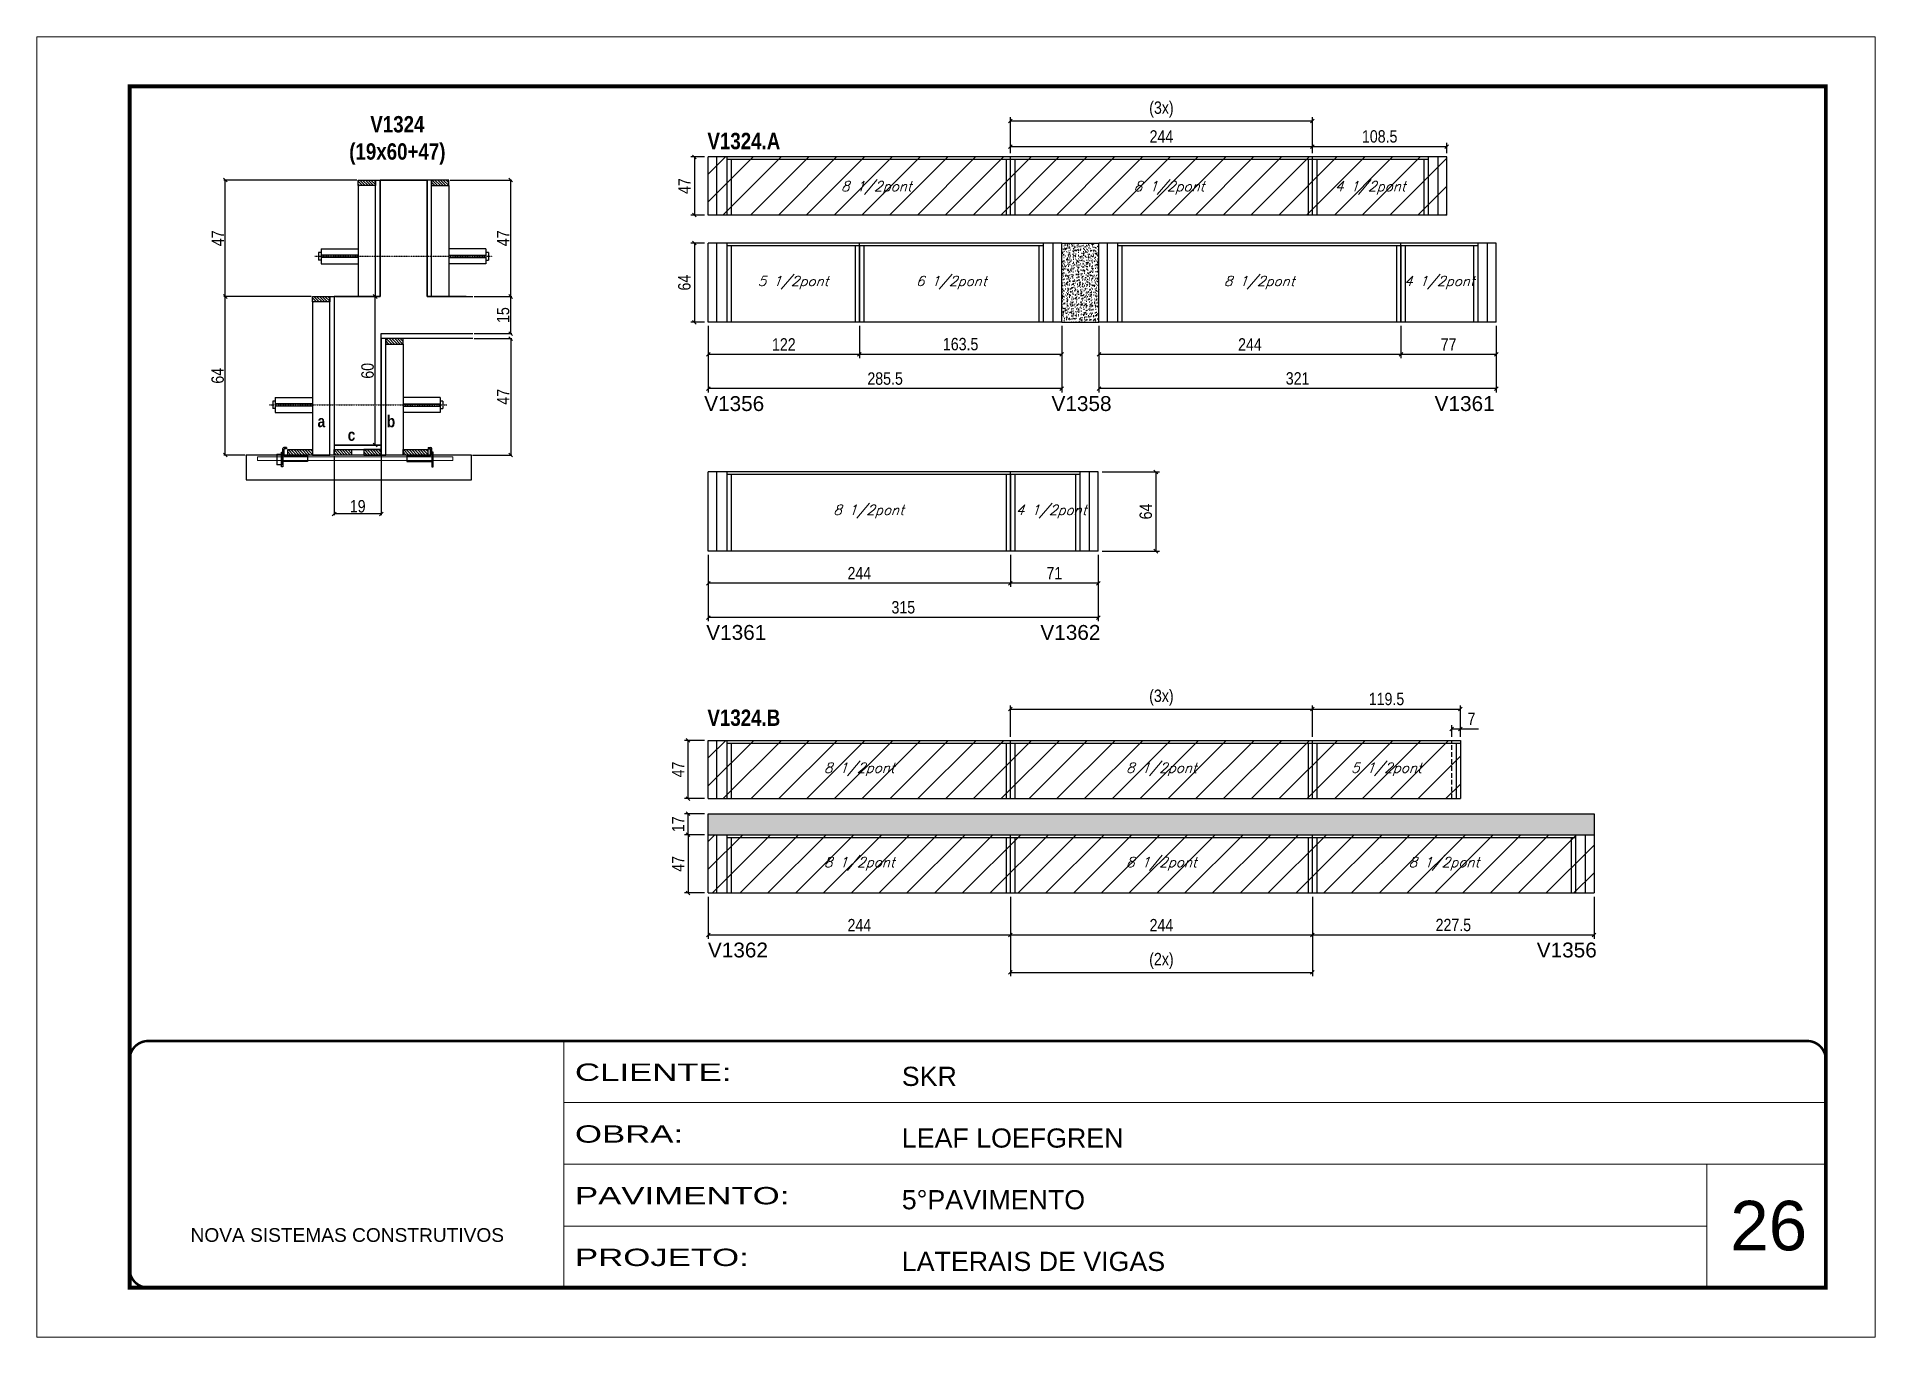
# Model space of a CAD drawing. Extents: x 3309 to 10384, y -2522 to 14608.
# Drawn here: x 4908 to 6393, y 6666 to 7716 of the extents above; entities that cross this region are included whole.
import ezdxf

# ---------------------------------------------------------------- set-up
doc = ezdxf.new("R2010")
doc.units = 0
for name, pattern in [('CONTINUO', [0]), ('DASHED', [0.75, 0.5, -0.25]), ('HIDDEN', [0.375, 0.25, -0.125])]:
    doc.linetypes.add(name, pattern=pattern)
for name, color, linetype in [('5', 5, 'Continuous'), ('barrote', 251, 'Continuous'), ('COTA', 241, 'Continuous'), ('detalhes', 4, 'Continuous'), ('NOMENCLATURA', 7, 'Continuous'), ('Painéis', 200, 'Continuous'), ('presilha', 1, 'Continuous'), ('SARR_2.2x10', 60, 'Continuous'), ('SARR_2.2x7', 40, 'Continuous'), ('SARR_3.5x7', 81, 'Continuous'), ('TENSOR', 3, 'Continuous'), ('texto', 7, 'Continuous')]:
    doc.layers.add(name, color=color, linetype=linetype)
for name, color, linetype, lineweight in [('CARIMBO', 255, 'Continuous', 9), ('CONCRETO', 251, 'Continuous', 25), ('Folhas', 255, 'Continuous', 9), ('Hachura', 251, 'Continuous', 9), ('SARRAFO DE PRESSAO', 251, 'DASHED', 9), ('SCO-___-LAJ', 2, 'Continuous', 0)]:
    doc.layers.add(name, color=color, linetype=linetype, lineweight=lineweight)
doc.styles.add('ARIAL', font='arial.ttf')
doc.styles.add('COTA TECNICA', font='techl___.ttf', dxfattribs={"height": 10})
doc.styles.add('COTA TECNICA 2X', font='techl___.ttf', dxfattribs={"height": 10})
doc.styles.add('Romans', font='romans.shx')
doc.styles.get("Standard").update_dxf_attribs({"font": 'arial.ttf'})
doc.styles.add('TECNICA', font='techb___.ttf', dxfattribs={"height": 10})
doc.styles.add('Tecnologia', font='')
doc.styles.get('Tecnologia').set_extended_font_data('Forgotten Futurist')
doc.dimstyles.new('PAINEL', dxfattribs={"dimtxt": 10, "dimasz": 3, "dimexe": 3, "dimexo": 3, "dimgap": 3, "dimtad": 1, "dimdec": 1, "dimzin": 12, "dimdsep": 46, "dimtxsty": 'COTA TECNICA', "dimblk1": 'OBLIQUE', "dimblk2": 'OBLIQUE', "dimsah": 1, "dimcen": 0.9, "dimclrd": 4, "dimclre": 4, "dimclrt": 240, "dimadec": 1, "dimazin": 3, "dimtfac": 1, "dimtdec": 1, "dimtmove": 0, "dimatfit": 3, "dimfxl": 1, "dimtolj": 1, "dimtzin": 12, "dimarcsym": 0})
doc.dimstyles.new('SECAO', dxfattribs={"dimscale": 0.333333, "dimtxt": 5, "dimasz": 9, "dimexe": 3, "dimexo": 3, "dimgap": 3, "dimtad": 1, "dimdec": 1, "dimlfac": 0.5, "dimzin": 12, "dimdsep": 46, "dimtxsty": 'COTA TECNICA 2X', "dimblk1": 'OBLIQUE', "dimblk2": 'OBLIQUE', "dimsah": 1, "dimcen": 0.9, "dimclrd": 4, "dimclre": 4, "dimclrt": 240, "dimadec": 1, "dimazin": 3, "dimtfac": 1, "dimtdec": 1, "dimtmove": 0, "dimatfit": 3, "dimfxl": 1, "dimtolj": 1, "dimtzin": 12, "dimarcsym": 0})
pattern_1 = [(135, (38383.6644, -116133.4615), (-1.122532015, -1.122532015), [])]
pattern_2 = [(135, (38335.0644, -115915.8615), (-1.122532015, -1.122532015), [])]

msp = doc.modelspace()

# ---------------------------------------------------------------- texts
at = {"layer": '5', "linetype": 'Continuous'}
for s, rotation, p in [('V1356', 359.99996, (5446.98, 7414.25)), ('V1358', 0.00004, (5727.53, 7414.25)), ('V1361', 0.00004, (6037, 7414.25)), ('V1361', 359.99996, (5448.65, 7229.48)), ('V1362', 359.99996, (5718.54, 7229.48)), ('V1362', 359.99996, (5450.01, 6973.06)), ('V1356', 359.99996, (6119.47, 6973.06))]:
    msp.add_text(s, height=12, rotation=rotation, dxfattribs=at).set_placement(p)
at = {"layer": 'CARIMBO', "style": 'ARIAL'}
msp.add_text('26', height=40, dxfattribs=at).set_placement((6275.73, 6736.55))
at = {"layer": 'detalhes', "style": 'TECNICA'}
for s, p in [('b', (5190.63, 7401.14)), ('a', (5134.65, 7401.15)), ('c', (5159.02, 7390.18))]:
    msp.add_text(s, height=9.6, dxfattribs=at).set_placement(p)
at = {"layer": 'NOMENCLATURA', "style": 'TECNICA'}
for s, p in [('V1324.A', (5449.59, 7625.66)), ('V1324.B', (5449.59, 7160))]:
    msp.add_text(s, height=13.2, dxfattribs=at).set_placement(p)
at = {"layer": 'NOMENCLATURA', "insert": (5199.13, 7652.4), "char_height": 13.2, "attachment_point": 2, "style": 'TECNICA'}
msp.add_mtext_dynamic_manual_height_columns('V1324\\P(19x60+47)', width=300.2766, gutter_width=1, heights=[0], dxfattribs=at)
at = {"layer": 'texto', "color": 2, "char_height": 8, "attachment_point": 5, "style": 'Romans'}
for s, insert in [('{\\Q19;\\C256;8 1/2pont}', (5586.06, 7594.42)), ('{\\Q19;\\C256;8 1/2pont}', (5822.56, 7594.42)), ('{\\Q19;\\C256;4 1/2pont}', (5985.06, 7594.42)), ('{\\Q19;\\C256;5 1/2pont}', (5518.81, 7517.89)), ('{\\Q19;\\C256;6 1/2pont}', (5646.56, 7517.89)), ('{\\Q19;\\C256;8 1/2pont}', (5895.31, 7517.89)), ('{\\Q19;\\C256;4 1/2pont}', (6040.81, 7517.89)), ('{\\Q19;\\C256;8 1/2pont}', (5579.81, 7333.11)), ('{\\Q19;\\C256;4 1/2pont}', (5727.31, 7333.11)), ('{\\Q19;\\C256;8 1/2pont}', (5572.31, 7124.89)), ('{\\Q19;\\C256;8 1/2pont}', (5816.31, 7124.89)), ('{\\Q19;\\C256;5 1/2pont}', (5998.06, 7124.89)), ('{\\Q19;\\C256;8 1/2pont}', (5572.31, 7048.69)), ('{\\Q19;\\C256;8 1/2pont}', (5816.31, 7048.69)), ('{\\Q19;\\C256;8 1/2pont}', (6044.56, 7048.69))]:
    msp.add_mtext(s, dxfattribs=dict(at, insert=insert))

# ---------------------------------------------------------------- blocks, each defined once
blk = doc.blocks.new('9999999999')
at = {"color": 30, "linetype": 'CONTINUO'}
for p, q in [((98564.6, 34230.2), (98564.6, 34429.4)), ((98564.6, 34379.6), (99584, 34379.6)), ((98564.6, 34329.8), (99488, 34329.8)), ((99584, 34329.8), (99488, 34329.8)), ((99488, 34329.8), (99488, 34230.2)), ((98564.6, 34280), (99488, 34280))]:
    blk.add_line(p, q, dxfattribs=at)
at = {"color": 30, "linetype": 'CONTINUO', "const_width": 2}
blk.add_lwpolyline([(99584, 34230.2), (99584, 34414.4, 0.414214), (99569, 34429.4), (98229, 34429.4, 0.414214), (98214, 34414.4), (98214, 34245.2, 0.414214), (98229, 34230.2), (99584, 34230.2)], format="xyb", dxfattribs=at)
at = {"layer": 'Folhas'}
blk.add_lwpolyline([(98139, 34190.2), (99624, 34190.2), (99624, 35240.2), (98139, 35240.2)], close=True, dxfattribs=at)
at = {"layer": 'Folhas', "color": 30, "const_width": 3}
blk.add_lwpolyline([(98214, 34230.2), (99584, 34230.2), (99584, 35200.2), (98214, 35200.2)], close=True, dxfattribs=at)
at = {"color": 7, "linetype": 'Continuous', "ltscale": 5, "style": 'ARIAL'}
for s, height, p in [('SKR', 15.48, (98837.7, 34393.1)), ('LEAF LOEFGREN', 15.483, (98837.7, 34343.3)), ('5°PAVIMENTO', 15.483, (98837.7, 34293.5)), ('NOVA SISTEMAS CONSTRUTIVOS', 11.059, (98263.2, 34267.2)), ('LATERAIS DE VIGAS', 15.483, (98837.7, 34243.7))]:
    blk.add_text(s, height=height, dxfattribs=at).set_placement(p)
at = {"layer": 'Folhas', "color": 7, "style": 'Tecnologia', "width": 1.5}
for s, p in [('CLIENTE:', (98573.7, 34397.2)), ('OBRA:', (98573.7, 34347.3)), ('PAVIMENTO:', (98573.7, 34297.5)), ('PROJETO:', (98573.7, 34247.7))]:
    blk.add_text(s, height=14, dxfattribs=at).set_placement(p)
blk = doc.blocks.new('_Oblique')
at = {"color": 0, "linetype": 'ByBlock', "lineweight": -2}
blk.add_line((-0.5, -0.5), (0.5, 0.5), dxfattribs=at)
blk = doc.blocks.new('*D711')
at = {"layer": 'COTA', "color": 4, "lineweight": -2, "transparency": 16777216}
for p, q in [((5148.1, 7377.7), (5148.1, 7330.2)), ((5186.1, 7377.7), (5186.1, 7330.2)), ((5186.1, 7331.2), (5148.1, 7331.2))]:
    blk.add_line(p, q, dxfattribs=at)
at = {"layer": 'Defpoints', "color": 0, "transparency": 16777216}
for p in [(5148.1, 7378.7), (5186.1, 7378.7), (5148.1, 7331.2)]:
    blk.add_point(p, dxfattribs=at)
at = {"layer": 'COTA', "color": 4, "lineweight": -2, "transparency": 16777216, "xscale": 3, "yscale": 3, "zscale": 3, "rotation": 180}
blk.add_blockref('_Oblique', (5148.1, 7331.2), dxfattribs=at)
at = {"layer": 'COTA', "color": 4, "lineweight": -2, "transparency": 16777216, "xscale": 3, "yscale": 3, "zscale": 3}
blk.add_blockref('_Oblique', (5186.1, 7331.2), dxfattribs=at)
at = {"layer": 'COTA', "color": 240, "transparency": 16777216, "insert": (5167.1, 7337.3), "char_height": 10, "attachment_point": 5, "style": 'COTA TECNICA 2X'}
blk.add_mtext('\\A1;19', dxfattribs=at)
blk = doc.blocks.new('PRESILHA METÁLICA 1')
at = {"layer": 'presilha'}
for p, q in [((0, 13), (6, 13)), ((0, 13), (0, 0)), ((6, 0), (0, 0)), ((6, 15.5), (7.5, 15.5)), ((6, -2.5), (6, 15.5)), ((6, 13), (6, 0)), ((7.5, 10.6), (7.5, 19.9)), ((7.5, 15.5), (7.5, -2.5)), ((37.5, 4.1), (7.5, 4.1)), ((12, 21), (8.6, 21)), ((9, 11.6), (9, 18.9)), ((12, 19.5), (9.6, 19.5)), ((37.5, 11), (9.6, 11)), ((12, 21), (12, 19.5)), ((37.5, 11), (37.5, 4.1)), ((7.5, -2.5), (6, -2.5))]:
    blk.add_line(p, q, dxfattribs=at)
for centre, radius, start, end in [((8.6, 19.9), 1.14, 90, 180), ((9.6, 18.9), 0.57, 90, 180), ((9.6, 11.6), 0.57, 180, 270)]:
    blk.add_arc(centre, radius, start, end, dxfattribs=at)
blk = doc.blocks.new('PRESILHA METÁLICA 2')
at = {"layer": 'presilha'}
for p, q in [((-5.2, 23.5), (-5.2, 22)), ((-5.2, 23.5), (-1.9, 23.5)), ((-0.8, 14.6), (-0.8, 22.4)), ((-30.8, 13.5), (-30.8, 6.6)), ((-30.8, 13.5), (-2.8, 13.5)), ((-30.8, 6.6), (-0.8, 6.6)), ((-5.2, 22), (-2.8, 22)), ((-2.2, 14.1), (-2.2, 21.4)), ((0.8, 18), (-0.8, 18)), ((-0.8, 18), (-0.8, 0)), ((-0.8, 0), (0.8, 0)), ((0.8, 0), (0.8, 18))]:
    blk.add_line(p, q, dxfattribs=at)
for centre, radius, start, end in [((-1.9, 22.4), 1.14, 0, 90), ((-2.8, 21.4), 0.57, 0, 90), ((-2.8, 14.1), 0.57, 270, 0)]:
    blk.add_arc(centre, radius, start, end, dxfattribs=at)
blk = doc.blocks.new('*D710')
at = {"layer": 'COTA', "color": 4, "lineweight": -2, "transparency": 16777216}
for p, q in [((5261.1, 7472.7), (5291.7, 7472.7)), ((5290.7, 7472.7), (5290.7, 7378.7)), ((5259.9, 7378.7), (5291.7, 7378.7))]:
    blk.add_line(p, q, dxfattribs=at)
at = {"layer": 'Defpoints', "color": 0, "transparency": 16777216}
for p in [(5260.1, 7472.7), (5258.9, 7378.7), (5290.7, 7378.7)]:
    blk.add_point(p, dxfattribs=at)
at = {"layer": 'COTA', "color": 4, "lineweight": -2, "transparency": 16777216, "xscale": 3, "yscale": 3, "zscale": 3}
for p, rotation in [((5290.7, 7472.7), 90), ((5290.7, 7378.7), 270)]:
    blk.add_blockref('_Oblique', p, dxfattribs=dict(at, rotation=rotation))
at = {"layer": 'COTA', "color": 240, "transparency": 16777216, "insert": (5284.6, 7425.7), "char_height": 10, "attachment_point": 5, "rotation": 90, "style": 'COTA TECNICA 2X'}
blk.add_mtext('\\A1;47', dxfattribs=at)
blk = doc.blocks.new('*D712')
at = {"layer": 'COTA', "color": 4, "lineweight": -2, "transparency": 16777216}
for p, q in [((5261.1, 7506.7), (5291.7, 7506.7)), ((5290.7, 7476.7), (5290.7, 7506.7)), ((5261.1, 7476.7), (5291.7, 7476.7))]:
    blk.add_line(p, q, dxfattribs=at)
at = {"layer": 'Defpoints', "color": 0, "transparency": 16777216}
for p in [(5260.1, 7506.7), (5290.7, 7506.7), (5260.1, 7476.7)]:
    blk.add_point(p, dxfattribs=at)
at = {"layer": 'COTA', "color": 4, "lineweight": -2, "transparency": 16777216, "xscale": 3, "yscale": 3, "zscale": 3}
for p, rotation in [((5290.7, 7506.7), 90), ((5290.7, 7476.7), 270)]:
    blk.add_blockref('_Oblique', p, dxfattribs=dict(at, rotation=rotation))
at = {"layer": 'COTA', "color": 240, "transparency": 16777216, "insert": (5284.6, 7491.7), "char_height": 10, "attachment_point": 5, "rotation": 90, "style": 'COTA TECNICA 2X'}
blk.add_mtext('\\A1;15', dxfattribs=at)
blk = doc.blocks.new('*D713')
at = {"layer": 'COTA', "color": 4, "lineweight": -2, "transparency": 16777216}
for p, q in [((5241.7, 7600.7), (5291.7, 7600.7)), ((5290.7, 7506.7), (5290.7, 7600.7)), ((5261.1, 7506.7), (5291.7, 7506.7))]:
    blk.add_line(p, q, dxfattribs=at)
at = {"layer": 'Defpoints', "color": 0, "transparency": 16777216}
for p in [(5240.7, 7600.7), (5290.7, 7600.7), (5260.1, 7506.7)]:
    blk.add_point(p, dxfattribs=at)
at = {"layer": 'COTA', "color": 4, "lineweight": -2, "transparency": 16777216, "xscale": 3, "yscale": 3, "zscale": 3}
for p, rotation in [((5290.7, 7600.7), 90), ((5290.7, 7506.7), 270)]:
    blk.add_blockref('_Oblique', p, dxfattribs=dict(at, rotation=rotation))
at = {"layer": 'COTA', "color": 240, "transparency": 16777216, "insert": (5284.6, 7553.7), "char_height": 10, "attachment_point": 5, "rotation": 90, "style": 'COTA TECNICA 2X'}
blk.add_mtext('\\A1;47', dxfattribs=at)
blk = doc.blocks.new('*D714')
at = {"layer": 'COTA', "color": 4, "lineweight": -2, "transparency": 16777216}
for p, q in [((5129.5, 7506.7), (5059.1, 7506.7)), ((5060.1, 7378.7), (5060.1, 7506.7)), ((5076.1, 7378.7), (5059.1, 7378.7))]:
    blk.add_line(p, q, dxfattribs=at)
at = {"layer": 'Defpoints', "color": 0, "transparency": 16777216}
for p in [(5060.1, 7506.7), (5130.5, 7506.7), (5077.1, 7378.7)]:
    blk.add_point(p, dxfattribs=at)
at = {"layer": 'COTA', "color": 4, "lineweight": -2, "transparency": 16777216, "xscale": 3, "yscale": 3, "zscale": 3}
for p, rotation in [((5060.1, 7506.7), 90), ((5060.1, 7378.7), 270)]:
    blk.add_blockref('_Oblique', p, dxfattribs=dict(at, rotation=rotation))
at = {"layer": 'COTA', "color": 240, "transparency": 16777216, "insert": (5054, 7442.7), "char_height": 10, "attachment_point": 5, "rotation": 90, "style": 'COTA TECNICA 2X'}
blk.add_mtext('\\A1;64', dxfattribs=at)
blk = doc.blocks.new('*D715')
at = {"layer": 'COTA', "color": 4, "lineweight": -2, "transparency": 16777216}
for p, q in [((5166.5, 7600.7), (5059.1, 7600.7)), ((5060.1, 7506.7), (5060.1, 7600.7)), ((5129.5, 7506.7), (5059.1, 7506.7))]:
    blk.add_line(p, q, dxfattribs=at)
at = {"layer": 'Defpoints', "color": 0, "transparency": 16777216}
for p in [(5060.1, 7600.7), (5167.5, 7600.7), (5130.5, 7506.7)]:
    blk.add_point(p, dxfattribs=at)
at = {"layer": 'COTA', "color": 4, "lineweight": -2, "transparency": 16777216, "xscale": 3, "yscale": 3, "zscale": 3}
for p, rotation in [((5060.1, 7600.7), 90), ((5060.1, 7506.7), 270)]:
    blk.add_blockref('_Oblique', p, dxfattribs=dict(at, rotation=rotation))
at = {"layer": 'COTA', "color": 240, "transparency": 16777216, "insert": (5054.1, 7553.7), "char_height": 10, "attachment_point": 5, "rotation": 90, "style": 'COTA TECNICA 2X'}
blk.add_mtext('\\A1;47', dxfattribs=at)
blk = doc.blocks.new('*D716')
at = {"layer": 'COTA', "color": 4, "lineweight": -2, "transparency": 16777216}
for p, q in [((5149.1, 7506.7), (5182.2, 7506.7)), ((5181.2, 7386.7), (5181.2, 7506.7)), ((5149.1, 7386.7), (5182.2, 7386.7))]:
    blk.add_line(p, q, dxfattribs=at)
at = {"layer": 'Defpoints', "color": 0, "transparency": 16777216}
for p in [(5148.1, 7506.7), (5181.2, 7506.7), (5148.1, 7386.7)]:
    blk.add_point(p, dxfattribs=at)
at = {"layer": 'COTA', "color": 4, "lineweight": -2, "transparency": 16777216, "xscale": 3, "yscale": 3, "zscale": 3}
for p, rotation in [((5181.2, 7506.7), 90), ((5181.2, 7386.7), 270)]:
    blk.add_blockref('_Oblique', p, dxfattribs=dict(at, rotation=rotation))
at = {"layer": 'COTA', "color": 240, "transparency": 16777216, "insert": (5175.1, 7446.7), "char_height": 10, "attachment_point": 5, "rotation": 90, "style": 'COTA TECNICA 2X'}
blk.add_mtext('\\A1;60', dxfattribs=at)
blk = doc.blocks.new('*D717')
at = {"layer": 'COTA', "color": 4, "linetype": 'ByBlock', "lineweight": -2, "transparency": 16777216}
for p, q in [((5572.3, 7482.9), (5572.3, 7457)), ((5735.8, 7482.9), (5735.8, 7457)), ((5735.8, 7460), (5572.3, 7460))]:
    blk.add_line(p, q, dxfattribs=at)
at = {"layer": 'Defpoints', "color": 0, "linetype": 'ByBlock', "transparency": 16777216}
for p in [(5572.3, 7485.9), (5735.8, 7485.9), (5572.3, 7460)]:
    blk.add_point(p, dxfattribs=at)
at = {"layer": 'COTA', "color": 4, "linetype": 'ByBlock', "lineweight": -2, "transparency": 16777216, "xscale": 3, "yscale": 3, "zscale": 3, "rotation": 180}
blk.add_blockref('_Oblique', (5572.3, 7460), dxfattribs=at)
at = {"layer": 'COTA', "color": 4, "linetype": 'ByBlock', "lineweight": -2, "transparency": 16777216, "xscale": 3, "yscale": 3, "zscale": 3}
blk.add_blockref('_Oblique', (5735.8, 7460), dxfattribs=at)
at = {"layer": 'COTA', "color": 240, "linetype": 'ByBlock', "transparency": 16777216, "insert": (5654.1, 7468.2), "char_height": 10, "attachment_point": 5, "style": 'COTA TECNICA'}
blk.add_mtext('\\A1;163.5', dxfattribs=at)
blk = doc.blocks.new('*D718')
at = {"layer": 'COTA', "color": 4, "linetype": 'ByBlock', "lineweight": -2, "transparency": 16777216}
for p, q in [((5450.3, 7482.9), (5450.3, 7457)), ((5572.3, 7482.9), (5572.3, 7457)), ((5572.3, 7460), (5450.3, 7460))]:
    blk.add_line(p, q, dxfattribs=at)
at = {"layer": 'Defpoints', "color": 0, "linetype": 'ByBlock', "transparency": 16777216}
for p in [(5450.3, 7485.9), (5572.3, 7485.9), (5450.3, 7460)]:
    blk.add_point(p, dxfattribs=at)
at = {"layer": 'COTA', "color": 4, "linetype": 'ByBlock', "lineweight": -2, "transparency": 16777216, "xscale": 3, "yscale": 3, "zscale": 3, "rotation": 180}
blk.add_blockref('_Oblique', (5450.3, 7460), dxfattribs=at)
at = {"layer": 'COTA', "color": 4, "linetype": 'ByBlock', "lineweight": -2, "transparency": 16777216, "xscale": 3, "yscale": 3, "zscale": 3}
blk.add_blockref('_Oblique', (5572.3, 7460), dxfattribs=at)
at = {"layer": 'COTA', "color": 240, "linetype": 'ByBlock', "transparency": 16777216, "insert": (5511.3, 7468), "char_height": 10, "attachment_point": 5, "style": 'COTA TECNICA'}
blk.add_mtext('\\A1;122', dxfattribs=at)
blk = doc.blocks.new('*D719')
at = {"layer": 'COTA', "color": 4, "linetype": 'ByBlock', "lineweight": -2, "transparency": 16777216}
for p, q in [((5450.3, 7482.9), (5450.3, 7429.3)), ((5735.8, 7482.9), (5735.8, 7429.3)), ((5735.8, 7432.3), (5450.3, 7432.3))]:
    blk.add_line(p, q, dxfattribs=at)
at = {"layer": 'Defpoints', "color": 0, "linetype": 'ByBlock', "transparency": 16777216}
for p in [(5450.3, 7485.9), (5735.8, 7485.9), (5450.3, 7432.3)]:
    blk.add_point(p, dxfattribs=at)
at = {"layer": 'COTA', "color": 4, "linetype": 'ByBlock', "lineweight": -2, "transparency": 16777216, "xscale": 3, "yscale": 3, "zscale": 3, "rotation": 180}
blk.add_blockref('_Oblique', (5450.3, 7432.3), dxfattribs=at)
at = {"layer": 'COTA', "color": 4, "linetype": 'ByBlock', "lineweight": -2, "transparency": 16777216, "xscale": 3, "yscale": 3, "zscale": 3}
blk.add_blockref('_Oblique', (5735.8, 7432.3), dxfattribs=at)
at = {"layer": 'COTA', "color": 240, "linetype": 'ByBlock', "transparency": 16777216, "insert": (5593.1, 7440.4), "char_height": 10, "attachment_point": 5, "style": 'COTA TECNICA'}
blk.add_mtext('\\A1;285.5', dxfattribs=at)
blk = doc.blocks.new('*D720')
at = {"layer": 'COTA', "color": 4, "linetype": 'ByBlock', "lineweight": -2, "transparency": 16777216}
for p, q in [((6009.8, 7482.9), (6009.8, 7457)), ((6086.8, 7482.9), (6086.8, 7457)), ((6086.8, 7460), (6009.8, 7460))]:
    blk.add_line(p, q, dxfattribs=at)
at = {"layer": 'Defpoints', "color": 0, "linetype": 'ByBlock', "transparency": 16777216}
for p in [(6009.8, 7485.9), (6086.8, 7485.9), (6009.8, 7460)]:
    blk.add_point(p, dxfattribs=at)
at = {"layer": 'COTA', "color": 4, "linetype": 'ByBlock', "lineweight": -2, "transparency": 16777216, "xscale": 3, "yscale": 3, "zscale": 3, "rotation": 180}
blk.add_blockref('_Oblique', (6009.8, 7460), dxfattribs=at)
at = {"layer": 'COTA', "color": 4, "linetype": 'ByBlock', "lineweight": -2, "transparency": 16777216, "xscale": 3, "yscale": 3, "zscale": 3}
blk.add_blockref('_Oblique', (6086.8, 7460), dxfattribs=at)
at = {"layer": 'COTA', "color": 240, "linetype": 'ByBlock', "transparency": 16777216, "insert": (6048.3, 7468), "char_height": 10, "attachment_point": 5, "style": 'COTA TECNICA'}
blk.add_mtext('\\A1;77', dxfattribs=at)
blk = doc.blocks.new('*D721')
at = {"layer": 'COTA', "color": 4, "linetype": 'ByBlock', "lineweight": -2, "transparency": 16777216}
for p, q in [((5765.8, 7482.9), (5765.8, 7457)), ((6009.8, 7482.9), (6009.8, 7457)), ((6009.8, 7460), (5765.8, 7460))]:
    blk.add_line(p, q, dxfattribs=at)
at = {"layer": 'Defpoints', "color": 0, "linetype": 'ByBlock', "transparency": 16777216}
for p in [(5765.8, 7485.9), (6009.8, 7485.9), (5765.8, 7460)]:
    blk.add_point(p, dxfattribs=at)
at = {"layer": 'COTA', "color": 4, "linetype": 'ByBlock', "lineweight": -2, "transparency": 16777216, "xscale": 3, "yscale": 3, "zscale": 3, "rotation": 180}
blk.add_blockref('_Oblique', (5765.8, 7460), dxfattribs=at)
at = {"layer": 'COTA', "color": 4, "linetype": 'ByBlock', "lineweight": -2, "transparency": 16777216, "xscale": 3, "yscale": 3, "zscale": 3}
blk.add_blockref('_Oblique', (6009.8, 7460), dxfattribs=at)
at = {"layer": 'COTA', "color": 240, "linetype": 'ByBlock', "transparency": 16777216, "insert": (5887.8, 7468), "char_height": 10, "attachment_point": 5, "style": 'COTA TECNICA'}
blk.add_mtext('\\A1;244', dxfattribs=at)
blk = doc.blocks.new('*D722')
at = {"layer": 'COTA', "color": 4, "linetype": 'ByBlock', "lineweight": -2, "transparency": 16777216}
for p, q in [((5765.8, 7482.9), (5765.8, 7429.3)), ((6086.8, 7482.9), (6086.8, 7429.3)), ((6086.8, 7432.3), (5765.8, 7432.3))]:
    blk.add_line(p, q, dxfattribs=at)
at = {"layer": 'Defpoints', "color": 0, "linetype": 'ByBlock', "transparency": 16777216}
for p in [(5765.8, 7485.9), (6086.8, 7485.9), (5765.8, 7432.3)]:
    blk.add_point(p, dxfattribs=at)
at = {"layer": 'COTA', "color": 4, "linetype": 'ByBlock', "lineweight": -2, "transparency": 16777216, "xscale": 3, "yscale": 3, "zscale": 3, "rotation": 180}
blk.add_blockref('_Oblique', (5765.8, 7432.3), dxfattribs=at)
at = {"layer": 'COTA', "color": 4, "linetype": 'ByBlock', "lineweight": -2, "transparency": 16777216, "xscale": 3, "yscale": 3, "zscale": 3}
blk.add_blockref('_Oblique', (6086.8, 7432.3), dxfattribs=at)
at = {"layer": 'COTA', "color": 240, "linetype": 'ByBlock', "transparency": 16777216, "insert": (5926.3, 7440.5), "char_height": 10, "attachment_point": 5, "style": 'COTA TECNICA'}
blk.add_mtext('\\A1;321', dxfattribs=at)
blk = doc.blocks.new('*D723')
at = {"layer": 'COTA', "color": 4, "linetype": 'ByBlock', "lineweight": -2, "transparency": 16777216}
for p, q in [((5694.3, 7298.1), (5694.3, 7272.2)), ((5765.3, 7298.1), (5765.3, 7272.2)), ((5765.3, 7275.2), (5694.3, 7275.2))]:
    blk.add_line(p, q, dxfattribs=at)
at = {"layer": 'Defpoints', "color": 0, "linetype": 'ByBlock', "transparency": 16777216}
for p in [(5694.3, 7301.1), (5765.3, 7301.1), (5694.3, 7275.2)]:
    blk.add_point(p, dxfattribs=at)
at = {"layer": 'COTA', "color": 4, "linetype": 'ByBlock', "lineweight": -2, "transparency": 16777216, "xscale": 3, "yscale": 3, "zscale": 3, "rotation": 180}
blk.add_blockref('_Oblique', (5694.3, 7275.2), dxfattribs=at)
at = {"layer": 'COTA', "color": 4, "linetype": 'ByBlock', "lineweight": -2, "transparency": 16777216, "xscale": 3, "yscale": 3, "zscale": 3}
blk.add_blockref('_Oblique', (5765.3, 7275.2), dxfattribs=at)
at = {"layer": 'COTA', "color": 240, "linetype": 'ByBlock', "transparency": 16777216, "insert": (5729.8, 7283.3), "char_height": 10, "attachment_point": 5, "style": 'COTA TECNICA'}
blk.add_mtext('\\A1;71', dxfattribs=at)
blk = doc.blocks.new('*D724')
at = {"layer": 'COTA', "color": 4, "linetype": 'ByBlock', "lineweight": -2, "transparency": 16777216}
for p, q in [((5450.3, 7298.1), (5450.3, 7272.2)), ((5694.3, 7298.1), (5694.3, 7272.2)), ((5694.3, 7275.2), (5450.3, 7275.2))]:
    blk.add_line(p, q, dxfattribs=at)
at = {"layer": 'Defpoints', "color": 0, "linetype": 'ByBlock', "transparency": 16777216}
for p in [(5450.3, 7301.1), (5694.3, 7301.1), (5450.3, 7275.2)]:
    blk.add_point(p, dxfattribs=at)
at = {"layer": 'COTA', "color": 4, "linetype": 'ByBlock', "lineweight": -2, "transparency": 16777216, "xscale": 3, "yscale": 3, "zscale": 3, "rotation": 180}
blk.add_blockref('_Oblique', (5450.3, 7275.2), dxfattribs=at)
at = {"layer": 'COTA', "color": 4, "linetype": 'ByBlock', "lineweight": -2, "transparency": 16777216, "xscale": 3, "yscale": 3, "zscale": 3}
blk.add_blockref('_Oblique', (5694.3, 7275.2), dxfattribs=at)
at = {"layer": 'COTA', "color": 240, "linetype": 'ByBlock', "transparency": 16777216, "insert": (5572.3, 7283.3), "char_height": 10, "attachment_point": 5, "style": 'COTA TECNICA'}
blk.add_mtext('\\A1;244', dxfattribs=at)
blk = doc.blocks.new('*D726')
at = {"layer": 'COTA', "color": 4, "linetype": 'ByBlock', "lineweight": -2, "transparency": 16777216}
for p, q in [((5450.3, 7298.1), (5450.3, 7244.5)), ((5765.3, 7298.1), (5765.3, 7244.5)), ((5765.3, 7247.5), (5450.3, 7247.5))]:
    blk.add_line(p, q, dxfattribs=at)
at = {"layer": 'Defpoints', "color": 0, "linetype": 'ByBlock', "transparency": 16777216}
for p in [(5450.3, 7301.1), (5765.3, 7301.1), (5450.3, 7247.5)]:
    blk.add_point(p, dxfattribs=at)
at = {"layer": 'COTA', "color": 4, "linetype": 'ByBlock', "lineweight": -2, "transparency": 16777216, "xscale": 3, "yscale": 3, "zscale": 3, "rotation": 180}
blk.add_blockref('_Oblique', (5450.3, 7247.5), dxfattribs=at)
at = {"layer": 'COTA', "color": 4, "linetype": 'ByBlock', "lineweight": -2, "transparency": 16777216, "xscale": 3, "yscale": 3, "zscale": 3}
blk.add_blockref('_Oblique', (5765.3, 7247.5), dxfattribs=at)
at = {"layer": 'COTA', "color": 240, "linetype": 'ByBlock', "transparency": 16777216, "insert": (5607.8, 7255.7), "char_height": 10, "attachment_point": 5, "style": 'COTA TECNICA'}
blk.add_mtext('\\A1;315', dxfattribs=at)
blk = doc.blocks.new('*D725')
at = {"layer": 'COTA', "color": 4, "lineweight": -2, "transparency": 16777216}
for p, q in [((5768.3, 7365.1), (5814.8, 7365.1)), ((5811.8, 7365.1), (5811.8, 7301.1)), ((5768.3, 7301.1), (5814.8, 7301.1))]:
    blk.add_line(p, q, dxfattribs=at)
at = {"layer": 'Defpoints', "color": 0, "transparency": 16777216}
for p in [(5765.3, 7365.1), (5765.3, 7301.1), (5811.8, 7301.1)]:
    blk.add_point(p, dxfattribs=at)
at = {"layer": 'COTA', "color": 4, "lineweight": -2, "transparency": 16777216, "xscale": 3, "yscale": 3, "zscale": 3}
for p, rotation in [((5811.8, 7365.1), 90), ((5811.8, 7301.1), 270)]:
    blk.add_blockref('_Oblique', p, dxfattribs=dict(at, rotation=rotation))
at = {"layer": 'COTA', "color": 240, "transparency": 16777216, "insert": (5803.7, 7333.1), "char_height": 10, "attachment_point": 5, "rotation": 90, "style": 'COTA TECNICA'}
blk.add_mtext('\\A1;64', dxfattribs=at)
blk = doc.blocks.new('*D727')
at = {"layer": 'COTA', "color": 4, "lineweight": -2, "transparency": 16777216}
for p, q in [((5694.3, 7622.4), (5694.3, 7630.8)), ((5694.3, 7627.8), (5938.3, 7627.8)), ((5938.3, 7622.4), (5938.3, 7630.8))]:
    blk.add_line(p, q, dxfattribs=at)
at = {"layer": 'Defpoints', "color": 0, "transparency": 16777216}
for p in [(5694.3, 7619.4), (5938.3, 7627.8), (5938.3, 7619.4)]:
    blk.add_point(p, dxfattribs=at)
at = {"layer": 'COTA', "color": 4, "lineweight": -2, "transparency": 16777216, "xscale": 3, "yscale": 3, "zscale": 3, "rotation": 180}
blk.add_blockref('_Oblique', (5694.3, 7627.8), dxfattribs=at)
at = {"layer": 'COTA', "color": 4, "lineweight": -2, "transparency": 16777216, "xscale": 3, "yscale": 3, "zscale": 3}
blk.add_blockref('_Oblique', (5938.3, 7627.8), dxfattribs=at)
at = {"layer": 'COTA', "color": 240, "transparency": 16777216, "insert": (5816.3, 7635.9), "char_height": 10, "attachment_point": 5, "style": 'COTA TECNICA'}
blk.add_mtext('\\A1;244', dxfattribs=at)
blk = doc.blocks.new('*D728')
at = {"layer": 'COTA', "color": 4, "lineweight": -2, "transparency": 16777216}
for p, q in [((5938.3, 7622.4), (5938.3, 7630.8)), ((5938.3, 7627.8), (6046.8, 7627.8)), ((6046.8, 7622.4), (6046.8, 7630.8))]:
    blk.add_line(p, q, dxfattribs=at)
at = {"layer": 'Defpoints', "color": 0, "transparency": 16777216}
for p in [(5938.3, 7619.4), (6046.8, 7627.8), (6046.8, 7619.4)]:
    blk.add_point(p, dxfattribs=at)
at = {"layer": 'COTA', "color": 4, "lineweight": -2, "transparency": 16777216, "xscale": 3, "yscale": 3, "zscale": 3, "rotation": 180}
blk.add_blockref('_Oblique', (5938.3, 7627.8), dxfattribs=at)
at = {"layer": 'COTA', "color": 4, "lineweight": -2, "transparency": 16777216, "xscale": 3, "yscale": 3, "zscale": 3}
blk.add_blockref('_Oblique', (6046.8, 7627.8), dxfattribs=at)
at = {"layer": 'COTA', "color": 240, "transparency": 16777216, "insert": (5992.6, 7635.9), "char_height": 10, "attachment_point": 5, "style": 'COTA TECNICA'}
blk.add_mtext('\\A1;108.5', dxfattribs=at)
blk = doc.blocks.new('*D729')
at = {"layer": 'COTA', "color": 4, "lineweight": -2, "transparency": 16777216}
for p, q in [((5694.3, 7622.4), (5694.3, 7651.5)), ((5694.3, 7648.5), (5938.3, 7648.5)), ((5938.3, 7622.4), (5938.3, 7651.5))]:
    blk.add_line(p, q, dxfattribs=at)
at = {"layer": 'Defpoints', "color": 0, "transparency": 16777216}
for p in [(5938.3, 7648.5), (5694.3, 7619.4), (5938.3, 7619.4)]:
    blk.add_point(p, dxfattribs=at)
at = {"layer": 'COTA', "color": 4, "lineweight": -2, "transparency": 16777216, "xscale": 3, "yscale": 3, "zscale": 3, "rotation": 180}
blk.add_blockref('_Oblique', (5694.3, 7648.5), dxfattribs=at)
at = {"layer": 'COTA', "color": 4, "lineweight": -2, "transparency": 16777216, "xscale": 3, "yscale": 3, "zscale": 3}
blk.add_blockref('_Oblique', (5938.3, 7648.5), dxfattribs=at)
at = {"layer": 'COTA', "color": 240, "transparency": 16777216, "insert": (5816.3, 7657.7), "char_height": 10, "attachment_point": 5, "style": 'COTA TECNICA'}
blk.add_mtext('\\A1;(3x)', dxfattribs=at)
blk = doc.blocks.new('*D730')
at = {"layer": 'COTA', "color": 4, "lineweight": -2, "transparency": 16777216}
for p, q in [((5447.3, 7549.9), (5436.1, 7549.9)), ((5439.1, 7549.9), (5439.1, 7485.9)), ((5447.3, 7485.9), (5436.1, 7485.9))]:
    blk.add_line(p, q, dxfattribs=at)
at = {"layer": 'Defpoints', "color": 0, "transparency": 16777216}
for p in [(5450.3, 7549.9), (5439.1, 7485.9), (5450.3, 7485.9)]:
    blk.add_point(p, dxfattribs=at)
at = {"layer": 'COTA', "color": 4, "lineweight": -2, "transparency": 16777216, "xscale": 3, "yscale": 3, "zscale": 3}
for p, rotation in [((5439.1, 7549.9), 90), ((5439.1, 7485.9), 270)]:
    blk.add_blockref('_Oblique', p, dxfattribs=dict(at, rotation=rotation))
at = {"layer": 'COTA', "color": 240, "transparency": 16777216, "insert": (5431, 7517.9), "char_height": 10, "attachment_point": 5, "rotation": 90, "style": 'COTA TECNICA'}
blk.add_mtext('\\A1;64', dxfattribs=at)
blk = doc.blocks.new('*D731')
at = {"layer": 'COTA', "color": 4, "lineweight": -2, "transparency": 16777216}
for p, q in [((5447.3, 7619.4), (5436.1, 7619.4)), ((5439.1, 7619.4), (5439.1, 7572.4)), ((5447.3, 7572.4), (5436.1, 7572.4))]:
    blk.add_line(p, q, dxfattribs=at)
at = {"layer": 'Defpoints', "color": 0, "transparency": 16777216}
for p in [(5450.3, 7619.4), (5439.1, 7572.4), (5450.3, 7572.4)]:
    blk.add_point(p, dxfattribs=at)
at = {"layer": 'COTA', "color": 4, "lineweight": -2, "transparency": 16777216, "xscale": 3, "yscale": 3, "zscale": 3}
for p, rotation in [((5439.1, 7619.4), 90), ((5439.1, 7572.4), 270)]:
    blk.add_blockref('_Oblique', p, dxfattribs=dict(at, rotation=rotation))
at = {"layer": 'COTA', "color": 240, "transparency": 16777216, "insert": (5431, 7595.9), "char_height": 10, "attachment_point": 5, "rotation": 90, "style": 'COTA TECNICA'}
blk.add_mtext('\\A1;47', dxfattribs=at)
blk = doc.blocks.new('*D732')
at = {"layer": 'COTA', "color": 4, "lineweight": -2, "transparency": 16777216}
for p, q in [((5938.3, 7022.1), (5938.3, 6988.1)), ((6165.8, 7022.1), (6165.8, 6988.1)), ((6165.8, 6991.1), (5938.3, 6991.1))]:
    blk.add_line(p, q, dxfattribs=at)
at = {"layer": 'Defpoints', "color": 0, "transparency": 16777216}
for p in [(5938.3, 7025.1), (6165.8, 7025.1), (5938.3, 6991.1)]:
    blk.add_point(p, dxfattribs=at)
at = {"layer": 'COTA', "color": 4, "lineweight": -2, "transparency": 16777216, "xscale": 3, "yscale": 3, "zscale": 3, "rotation": 180}
blk.add_blockref('_Oblique', (5938.3, 6991.1), dxfattribs=at)
at = {"layer": 'COTA', "color": 4, "lineweight": -2, "transparency": 16777216, "xscale": 3, "yscale": 3, "zscale": 3}
blk.add_blockref('_Oblique', (6165.8, 6991.1), dxfattribs=at)
at = {"layer": 'COTA', "color": 240, "transparency": 16777216, "insert": (6052.1, 6999.2), "char_height": 10, "attachment_point": 5, "style": 'COTA TECNICA'}
blk.add_mtext('\\A1;227.5', dxfattribs=at)
blk = doc.blocks.new('*D733')
at = {"layer": 'COTA', "color": 4, "lineweight": -2, "transparency": 16777216}
for p, q in [((5450.3, 7022.1), (5450.3, 6988.1)), ((5694.3, 7022.1), (5694.3, 6988.1)), ((5694.3, 6991.1), (5450.3, 6991.1))]:
    blk.add_line(p, q, dxfattribs=at)
at = {"layer": 'Defpoints', "color": 0, "transparency": 16777216}
for p in [(5450.3, 7025.1), (5694.3, 7025.1), (5450.3, 6991.1)]:
    blk.add_point(p, dxfattribs=at)
at = {"layer": 'COTA', "color": 4, "lineweight": -2, "transparency": 16777216, "xscale": 3, "yscale": 3, "zscale": 3, "rotation": 180}
blk.add_blockref('_Oblique', (5450.3, 6991.1), dxfattribs=at)
at = {"layer": 'COTA', "color": 4, "lineweight": -2, "transparency": 16777216, "xscale": 3, "yscale": 3, "zscale": 3}
blk.add_blockref('_Oblique', (5694.3, 6991.1), dxfattribs=at)
at = {"layer": 'COTA', "color": 240, "transparency": 16777216, "insert": (5572.3, 6999.1), "char_height": 10, "attachment_point": 5, "style": 'COTA TECNICA'}
blk.add_mtext('\\A1;244', dxfattribs=at)
blk = doc.blocks.new('*D734')
at = {"layer": 'COTA', "color": 4, "lineweight": -2, "transparency": 16777216}
for p, q in [((5694.3, 7022.1), (5694.3, 6988.1)), ((5938.3, 7022.1), (5938.3, 6988.1)), ((5938.3, 6991.1), (5694.3, 6991.1))]:
    blk.add_line(p, q, dxfattribs=at)
at = {"layer": 'Defpoints', "color": 0, "transparency": 16777216}
for p in [(5694.3, 7025.1), (5938.3, 7025.1), (5694.3, 6991.1)]:
    blk.add_point(p, dxfattribs=at)
at = {"layer": 'COTA', "color": 4, "lineweight": -2, "transparency": 16777216, "xscale": 3, "yscale": 3, "zscale": 3, "rotation": 180}
blk.add_blockref('_Oblique', (5694.3, 6991.1), dxfattribs=at)
at = {"layer": 'COTA', "color": 4, "lineweight": -2, "transparency": 16777216, "xscale": 3, "yscale": 3, "zscale": 3}
blk.add_blockref('_Oblique', (5938.3, 6991.1), dxfattribs=at)
at = {"layer": 'COTA', "color": 240, "transparency": 16777216, "insert": (5816.3, 6999.1), "char_height": 10, "attachment_point": 5, "style": 'COTA TECNICA'}
blk.add_mtext('\\A1;244', dxfattribs=at)
blk = doc.blocks.new('*D735')
at = {"layer": 'COTA', "color": 4, "lineweight": -2, "transparency": 16777216}
for p, q in [((5694.3, 7022.1), (5694.3, 6958)), ((5938.3, 7022.1), (5938.3, 6958)), ((5694.3, 6961), (5938.3, 6961))]:
    blk.add_line(p, q, dxfattribs=at)
at = {"layer": 'Defpoints', "color": 0, "transparency": 16777216}
for p in [(5694.3, 7025.1), (5938.3, 7025.1), (5938.3, 6961)]:
    blk.add_point(p, dxfattribs=at)
at = {"layer": 'COTA', "color": 4, "lineweight": -2, "transparency": 16777216, "xscale": 3, "yscale": 3, "zscale": 3, "rotation": 180}
blk.add_blockref('_Oblique', (5694.3, 6961), dxfattribs=at)
at = {"layer": 'COTA', "color": 4, "lineweight": -2, "transparency": 16777216, "xscale": 3, "yscale": 3, "zscale": 3}
blk.add_blockref('_Oblique', (5938.3, 6961), dxfattribs=at)
at = {"layer": 'COTA', "color": 240, "transparency": 16777216, "insert": (5816.3, 6970.2), "char_height": 10, "attachment_point": 5, "style": 'COTA TECNICA'}
blk.add_mtext('\\A1;(2x)', dxfattribs=at)
blk = doc.blocks.new('*D736')
at = {"layer": 'COTA', "color": 4, "lineweight": -2, "transparency": 16777216}
for p, q in [((5694.3, 7151.3), (5694.3, 7176.6)), ((5694.3, 7173.6), (5938.3, 7173.6)), ((5938.3, 7151.3), (5938.3, 7176.6))]:
    blk.add_line(p, q, dxfattribs=at)
at = {"layer": 'Defpoints', "color": 0, "transparency": 16777216}
for p in [(5938.3, 7173.6), (5694.3, 7148.3), (5938.3, 7148.3)]:
    blk.add_point(p, dxfattribs=at)
at = {"layer": 'COTA', "color": 4, "lineweight": -2, "transparency": 16777216, "xscale": 3, "yscale": 3, "zscale": 3, "rotation": 180}
blk.add_blockref('_Oblique', (5694.3, 7173.6), dxfattribs=at)
at = {"layer": 'COTA', "color": 4, "lineweight": -2, "transparency": 16777216, "xscale": 3, "yscale": 3, "zscale": 3}
blk.add_blockref('_Oblique', (5938.3, 7173.6), dxfattribs=at)
at = {"layer": 'COTA', "color": 240, "transparency": 16777216, "insert": (5816.3, 7182.8), "char_height": 10, "attachment_point": 5, "style": 'COTA TECNICA'}
blk.add_mtext('\\A1;(3x)', dxfattribs=at)
blk = doc.blocks.new('*D737')
at = {"layer": 'COTA', "color": 4, "lineweight": -2, "transparency": 16777216}
for p, q in [((5938.3, 7151.3), (5938.3, 7176.6)), ((5938.3, 7173.6), (6057.8, 7173.6)), ((6057.8, 7151.3), (6057.8, 7176.6))]:
    blk.add_line(p, q, dxfattribs=at)
at = {"layer": 'Defpoints', "color": 0, "transparency": 16777216}
for p in [(6057.8, 7173.6), (5938.3, 7148.3), (6057.8, 7148.3)]:
    blk.add_point(p, dxfattribs=at)
at = {"layer": 'COTA', "color": 4, "lineweight": -2, "transparency": 16777216, "xscale": 3, "yscale": 3, "zscale": 3, "rotation": 180}
blk.add_blockref('_Oblique', (5938.3, 7173.6), dxfattribs=at)
at = {"layer": 'COTA', "color": 4, "lineweight": -2, "transparency": 16777216, "xscale": 3, "yscale": 3, "zscale": 3}
blk.add_blockref('_Oblique', (6057.8, 7173.6), dxfattribs=at)
at = {"layer": 'COTA', "color": 240, "transparency": 16777216, "insert": (5998.1, 7181.7), "char_height": 10, "attachment_point": 5, "style": 'COTA TECNICA'}
blk.add_mtext('\\A1;119.5', dxfattribs=at)
blk = doc.blocks.new('*D738')
at = {"layer": 'COTA', "color": 4, "lineweight": -2, "transparency": 16777216}
for p, q in [((6050.8, 7151.3), (6050.8, 7160.5)), ((6057.8, 7151.3), (6057.8, 7160.5)), ((6050.8, 7157.5), (6057.8, 7157.5)), ((6057.8, 7157.5), (6072.5, 7157.5))]:
    blk.add_line(p, q, dxfattribs=at)
at = {"layer": 'Defpoints', "color": 0, "transparency": 16777216}
for p in [(6050.8, 7148.3), (6057.8, 7157.5), (6057.8, 7148.3)]:
    blk.add_point(p, dxfattribs=at)
at = {"layer": 'COTA', "color": 4, "lineweight": -2, "transparency": 16777216, "xscale": 3, "yscale": 3, "zscale": 3, "rotation": 180}
blk.add_blockref('_Oblique', (6050.8, 7157.5), dxfattribs=at)
at = {"layer": 'COTA', "color": 4, "lineweight": -2, "transparency": 16777216, "xscale": 3, "yscale": 3, "zscale": 3}
blk.add_blockref('_Oblique', (6057.8, 7157.5), dxfattribs=at)
at = {"layer": 'COTA', "color": 240, "transparency": 16777216, "insert": (6066.7, 7165.6), "char_height": 10, "attachment_point": 5, "style": 'COTA TECNICA'}
blk.add_mtext('\\A1;7', dxfattribs=at)
blk = doc.blocks.new('*D739')
at = {"layer": 'COTA', "color": 4, "lineweight": -2, "transparency": 16777216}
for p, q in [((5447.3, 7072.1), (5431, 7072.1)), ((5434, 7072.1), (5434, 7025.1)), ((5447.3, 7025.1), (5431, 7025.1))]:
    blk.add_line(p, q, dxfattribs=at)
at = {"layer": 'Defpoints', "color": 0, "transparency": 16777216}
for p in [(5450.3, 7072.1), (5434, 7025.1), (5450.3, 7025.1)]:
    blk.add_point(p, dxfattribs=at)
at = {"layer": 'COTA', "color": 4, "lineweight": -2, "transparency": 16777216, "xscale": 3, "yscale": 3, "zscale": 3}
for p, rotation in [((5434, 7072.1), 90), ((5434, 7025.1), 270)]:
    blk.add_blockref('_Oblique', p, dxfattribs=dict(at, rotation=rotation))
at = {"layer": 'COTA', "color": 240, "transparency": 16777216, "insert": (5425.9, 7048.6), "char_height": 10, "attachment_point": 5, "rotation": 90, "style": 'COTA TECNICA'}
blk.add_mtext('\\A1;47', dxfattribs=at)
blk = doc.blocks.new('*D740')
at = {"layer": 'COTA', "color": 4, "lineweight": -2, "transparency": 16777216}
for p, q in [((5447.3, 7089.1), (5431, 7089.1)), ((5434, 7072.1), (5434, 7089.1)), ((5447.3, 7072.1), (5431, 7072.1))]:
    blk.add_line(p, q, dxfattribs=at)
at = {"layer": 'Defpoints', "color": 0, "transparency": 16777216}
for p in [(5434, 7089.1), (5450.3, 7089.1), (5450.3, 7072.1)]:
    blk.add_point(p, dxfattribs=at)
at = {"layer": 'COTA', "color": 4, "lineweight": -2, "transparency": 16777216, "xscale": 3, "yscale": 3, "zscale": 3}
for p, rotation in [((5434, 7089.1), 90), ((5434, 7072.1), 270)]:
    blk.add_blockref('_Oblique', p, dxfattribs=dict(at, rotation=rotation))
at = {"layer": 'COTA', "color": 240, "transparency": 16777216, "insert": (5425.9, 7080.6), "char_height": 10, "attachment_point": 5, "rotation": 90, "style": 'COTA TECNICA'}
blk.add_mtext('\\A1;17', dxfattribs=at)
blk = doc.blocks.new('*D741')
at = {"layer": 'COTA', "color": 4, "lineweight": -2, "transparency": 16777216}
for p, q in [((5447.3, 7148.3), (5431, 7148.3)), ((5434, 7101.3), (5434, 7148.3)), ((5447.3, 7101.3), (5431, 7101.3))]:
    blk.add_line(p, q, dxfattribs=at)
at = {"layer": 'Defpoints', "color": 0, "transparency": 16777216}
for p in [(5434, 7148.3), (5450.3, 7148.3), (5450.3, 7101.3)]:
    blk.add_point(p, dxfattribs=at)
at = {"layer": 'COTA', "color": 4, "lineweight": -2, "transparency": 16777216, "xscale": 3, "yscale": 3, "zscale": 3}
for p, rotation in [((5434, 7148.3), 90), ((5434, 7101.3), 270)]:
    blk.add_blockref('_Oblique', p, dxfattribs=dict(at, rotation=rotation))
at = {"layer": 'COTA', "color": 240, "transparency": 16777216, "insert": (5425.9, 7124.8), "char_height": 10, "attachment_point": 5, "rotation": 90, "style": 'COTA TECNICA'}
blk.add_mtext('\\A1;47', dxfattribs=at)

# ---------------------------------------------------------------- dimensions: what is measured, and where the dimension line sits
at = {"layer": 'COTA'}
for base, p1, p2, text, picture, middle in [((5938.31, 7648.51), (5694.31, 7619.42), (5938.31, 7619.42), '(3x)', '*D729', (5816.31, 7657.73)), ((5938.31, 7173.58), (5694.31, 7148.32), (5938.31, 7148.32), '(3x)', '*D736', (5816.31, 7182.8)), ((5938.31, 6960.97), (5694.31, 7025.12), (5938.31, 7025.12), '(2x)', '*D735', (5816.31, 6970.19))]:
    dim = msp.add_linear_dim(base=base, p1=p1, p2=p2, text=text, dimstyle='PAINEL', dxfattribs=at)
    dim.commit()
    dim.dimension.update_dxf_attribs({"geometry": picture, "text_midpoint": middle})
for base, p1, p2, picture, middle in [((5938.31, 7627.82), (5694.31, 7619.42), (5938.31, 7619.42), '*D727', (5816.31, 7635.89)), ((6057.81, 7173.58), (5938.31, 7148.32), (6057.81, 7148.32), '*D737', (5998.06, 7181.72)), ((6057.81, 7157.53), (6050.81, 7148.32), (6057.81, 7148.32), '*D738', (6066.68, 7165.6))]:
    dim = msp.add_linear_dim(base=base, p1=p1, p2=p2, dimstyle='PAINEL', dxfattribs=at)
    dim.commit()
    dim.dimension.update_dxf_attribs({"geometry": picture, "text_midpoint": middle})
dim = msp.add_linear_dim(base=(6046.81, 7627.82), p1=(5938.31, 7619.42), p2=(6046.81, 7619.42), dimstyle='PAINEL', override={"dimtmove": 1}, dxfattribs=at)
dim.commit()
dim.dimension.update_dxf_attribs({"geometry": '*D728', "text_midpoint": (5992.56, 7635.95)})
for base, p1, p2, angle, dimstyle, picture, middle in [((5439.08, 7572.42), (5450.31, 7619.42), (5450.31, 7572.42), 90, 'PAINEL', '*D731', (5431, 7595.92)), ((5060.12, 7600.71), (5130.53, 7506.71), (5167.53, 7600.71), 90, 'SECAO', '*D715', (5054.05, 7553.71)), ((5439.08, 7485.89), (5450.31, 7549.89), (5450.31, 7485.89), 90, 'PAINEL', '*D730', (5430.98, 7517.89)), ((5060.12, 7506.71), (5077.07, 7378.71), (5130.53, 7506.71), 90, 'SECAO', '*D714', (5054.02, 7442.71)), ((5181.2, 7506.71), (5148.13, 7386.71), (5148.13, 7506.71), 90, 'SECAO', '*D716', (5175.1, 7446.71)), ((5290.72, 7506.71), (5260.13, 7476.71), (5260.13, 7506.71), 90, 'SECAO', '*D712', (5284.61, 7491.71)), ((5290.72, 7378.71), (5260.13, 7472.71), (5258.94, 7378.71), 90, 'SECAO', '*D710', (5284.65, 7425.71)), ((5811.81, 7301.11), (5765.31, 7365.11), (5765.31, 7301.11), 90, 'PAINEL', '*D725', (5803.71, 7333.11)), ((5433.99, 7148.32), (5450.31, 7101.32), (5450.31, 7148.32), 90, 'PAINEL', '*D741', (5425.91, 7124.82)), ((5433.99, 7089.12), (5450.31, 7072.12), (5450.31, 7089.12), 90, 'PAINEL', '*D740', (5425.91, 7080.62)), ((5433.99, 7025.12), (5450.31, 7072.12), (5450.31, 7025.12), 90, 'PAINEL', '*D739', (5425.91, 7048.62)), ((5694.31, 6991.07), (5938.31, 7025.12), (5694.31, 7025.12), 180, 'PAINEL', '*D734', (5816.31, 6999.15)), ((5938.31, 6991.07), (6165.81, 7025.12), (5938.31, 7025.12), 180, 'PAINEL', '*D732', (6052.06, 6999.18))]:
    dim = msp.add_linear_dim(base=base, p1=p1, p2=p2, angle=angle, dimstyle=dimstyle, dxfattribs=at)
    dim.commit()
    dim.dimension.update_dxf_attribs({"geometry": picture, "text_midpoint": middle})
for base, p1, p2, angle, dimstyle, picture, middle in [((5290.72, 7600.71), (5260.13, 7506.71), (5240.73, 7600.71), 90, 'SECAO', '*D713', (5284.65, 7553.71)), ((5450.31, 6991.07), (5694.31, 7025.12), (5450.31, 7025.12), 180, 'PAINEL', '*D733', (5572.31, 6999.15))]:
    dim = msp.add_linear_dim(base=base, p1=p1, p2=p2, angle=angle, dimstyle=dimstyle, override={"dimtmove": 1}, dxfattribs=at)
    dim.commit()
    dim.dimension.update_dxf_attribs({"geometry": picture, "text_midpoint": middle})
at = {"layer": 'COTA', "linetype": 'ByBlock'}
for base, p1, p2, picture, middle in [((5450.31, 7459.97), (5572.31, 7485.89), (5450.31, 7485.89), '*D718', (5511.31, 7468.03)), ((5765.81, 7459.97), (6009.81, 7485.89), (5765.81, 7485.89), '*D721', (5887.81, 7468.05)), ((5450.31, 7275.2), (5694.31, 7301.11), (5450.31, 7301.11), '*D724', (5572.31, 7283.27))]:
    dim = msp.add_linear_dim(base=base, p1=p1, p2=p2, angle=180, dimstyle='PAINEL', override={"dimtmove": 1}, dxfattribs=at)
    dim.commit()
    dim.dimension.update_dxf_attribs({"geometry": picture, "text_midpoint": middle})
for base, p1, p2, picture, middle in [((5450.31, 7432.27), (5735.81, 7485.89), (5450.31, 7485.89), '*D719', (5593.06, 7440.4)), ((5572.31, 7459.97), (5735.81, 7485.89), (5572.31, 7485.89), '*D717', (5654.06, 7468.19)), ((5765.81, 7432.27), (6086.81, 7485.89), (5765.81, 7485.89), '*D722', (5926.31, 7440.48)), ((6009.81, 7459.97), (6086.81, 7485.89), (6009.81, 7485.89), '*D720', (6048.31, 7468.05)), ((5450.31, 7247.49), (5765.31, 7301.11), (5450.31, 7301.11), '*D726', (5607.81, 7255.71)), ((5694.31, 7275.2), (5765.31, 7301.11), (5694.31, 7301.11), '*D723', (5729.81, 7283.27))]:
    dim = msp.add_linear_dim(base=base, p1=p1, p2=p2, angle=180, dimstyle='PAINEL', dxfattribs=at)
    dim.commit()
    dim.dimension.update_dxf_attribs({"geometry": picture, "text_midpoint": middle})
at = {"layer": 'COTA'}
dim = msp.add_linear_dim(base=(5148.13, 7331.24), p1=(5186.13, 7378.71), p2=(5148.13, 7378.71), angle=180, dimstyle='SECAO', dxfattribs=at)
dim.commit()
dim.dimension.update_dxf_attribs({"geometry": '*D711', "text_midpoint": (5167.13, 7331.24), "dimtype": 160})

# ---------------------------------------------------------------- hatches: boundary and pattern name
at = {"layer": 'COTA'}
h = msp.add_hatch(dxfattribs=at)
h.set_pattern_fill('AR-CONC', color=256, scale=0.03)
h.set_pattern_definition([(50, (21.532, -80.0844), (5.46554, -0.4781726), [0.5715, -6.2865]), (355, (21.532, -80.0844), (-1.0573026, 5.7317054), [0.4572, -5.0292175]), (100.451445, (21.9876, -80.124), (4.4082374, 5.2535326), [0.4857003, -5.3427073]), (46.1842, (21.532, -78.5604), (8.132371, -1.26127), [0.85725, -9.42975]), (96.63556, (22.21, -78.6655), (7.122124, 7.422784), [0.728551, -8.014068]), (351.18415, (21.532, -78.56), (7.122124, 7.422784), [0.685799, -7.543792]), (21, (22.294, -78.9414), (4.5484317, -3.067956), [0.5715, -6.2865]), (326, (22.294, -78.9414), (1.854061, 5.525639), [0.4572, -5.0292]), (71.451445, (22.673, -79.197), (6.4024926, 2.457683), [0.4857003, -5.342698]), (37.5, (21.5322, -80.0844), (0.0926581, 2.53665117), [0, -4.96824, 0, -5.1054, 0, -5.04825]), (7.5, (21.5322, -80.0844), (2.0045899, 3.00541724), [0, -2.91084, 0, -4.85394, 0, -1.92405]), (327.5, (19.833, -80.0844), (4.06771786, -0.1718623), [0, -1.905, 0, -5.9436, 0, -7.8867]), (317.5, (19.071, -80.0844), (4.4438754, 0.7627947), [0, -2.4765, 0, -3.94716, 0, -5.6007])])
h.paths.add_polyline_path([(5765.81, 7549.89), (5735.81, 7549.89), (5735.81, 7485.89), (5765.81, 7485.89)])
h = msp.add_hatch(dxfattribs=at)
h.set_pattern_fill('AR-CONC', color=256, scale=0.03)
h.set_pattern_definition([(50, (93.032, 0), (5.46554, -0.4781726), [0.5715, -6.2865]), (355, (93.032, 0), (-1.0573026, 5.7317054), [0.4572, -5.0292175]), (100.451445, (93.4876, -0.04), (4.4082374, 5.2535326), [0.4857003, -5.3427073]), (46.1842, (93.032, 1.524), (8.132371, -1.26127), [0.85725, -9.42975]), (96.63556, (93.71, 1.419), (7.122124, 7.422784), [0.728551, -8.014068]), (351.18415, (93.032, 1.524), (7.122124, 7.422784), [0.685799, -7.543792]), (21, (93.794, 1.143), (4.5484317, -3.067956), [0.5715, -6.2865]), (326, (93.794, 1.143), (1.854061, 5.525639), [0.4572, -5.0292]), (71.451445, (94.173, 0.8873), (6.4024926, 2.457683), [0.4857003, -5.342698]), (37.5, (93.0322, 0), (0.0926581, 2.53665117), [0, -4.96824, 0, -5.1054, 0, -5.04825]), (7.5, (93.0322, 0), (2.0045899, 3.00541724), [0, -2.91084, 0, -4.85394, 0, -1.92405]), (327.5, (91.333, 0), (4.06771786, -0.1718623), [0, -1.905, 0, -5.9436, 0, -7.8867]), (317.5, (90.571, 0), (4.4438754, 0.7627947), [0, -2.4765, 0, -3.94716, 0, -5.6007])])
h.paths.add_polyline_path([(5450.31, 7089.12), (5450.31, 7072.12), (6165.81, 7072.12), (6165.81, 7089.12)])
at = {"layer": 'Hachura', "linetype": 'ByBlock'}
h = msp.add_hatch(dxfattribs=at)
h.set_pattern_fill('ANSI31', color=256, scale=5)
h.paths.add_polyline_path([(5694.31, 7619.42), (5450.31, 7619.42), (5450.31, 7572.42), (5694.31, 7572.42)])
h.paths.add_polyline_path([(5938.31, 7619.42), (5694.31, 7619.42), (5694.31, 7572.42), (5938.31, 7572.42)])
h.paths.add_polyline_path([(6046.81, 7619.42), (5938.31, 7619.42), (5938.31, 7572.42), (6046.81, 7572.42)])
h = msp.add_hatch(dxfattribs=at)
h.set_pattern_fill('ANSI31', color=256, scale=5)
h.paths.add_polyline_path([(5694.31, 7148.32), (5450.31, 7148.32), (5450.31, 7101.32), (5694.31, 7101.32)])
h.paths.add_polyline_path([(5938.31, 7148.32), (5694.31, 7148.32), (5694.31, 7101.32), (5938.31, 7101.32)])
h.paths.add_polyline_path([(6057.81, 7148.32), (5938.31, 7148.32), (5938.31, 7101.32), (6057.81, 7101.32)])
h.paths.add_polyline_path([(6165.81, 7072.12), (5938.31, 7072.12), (5938.31, 7025.12), (6165.81, 7025.12)])
h.paths.add_polyline_path([(5938.31, 7072.12), (5694.31, 7072.12), (5694.31, 7025.12), (5938.31, 7025.12)])
h.paths.add_polyline_path([(5694.31, 7072.12), (5450.31, 7072.12), (5450.31, 7025.12), (5694.31, 7025.12)])
at = {"layer": 'SARR_2.2x10'}
h = msp.add_hatch(dxfattribs=at)
h.set_pattern_fill('ANSI31', color=256, scale=0.5, angle=90)
h.set_pattern_definition([(135, (38304.0644, -116133.4615), (-1.122532015, -1.122532015), [])])
h.paths.add_polyline_path([(5110.53, 7383.11), (5110.53, 7378.71), (5130.53, 7378.71), (5130.53, 7383.11)])
h = msp.add_hatch(dxfattribs=at)
h.set_pattern_fill('ANSI31', color=256, scale=0.5, angle=90)
h.set_pattern_definition([(135, (38397.2644, -116133.4615), (-1.122532015, -1.122532015), [])])
h.paths.add_polyline_path([(5203.73, 7383.11), (5203.73, 7378.71), (5223.73, 7378.71), (5223.73, 7383.11)])
at = {"layer": 'SARR_2.2x7'}
h = msp.add_hatch(dxfattribs=at)
h.set_pattern_fill('ANSI31', color=256, scale=0.5, angle=90)
h.set_pattern_definition(pattern_2)
h.paths.add_polyline_path([(5181.53, 7600.71), (5181.53, 7596.31), (5167.53, 7596.31), (5167.53, 7600.71)])
h = msp.add_hatch(dxfattribs=at)
h.set_pattern_fill('ANSI31', color=256, scale=0.5, angle=90)
h.set_pattern_definition(pattern_2)
h.paths.add_polyline_path([(5226.73, 7600.71), (5226.73, 7596.31), (5240.73, 7596.31), (5240.73, 7600.71)])
h = msp.add_hatch(dxfattribs=at)
h.set_pattern_fill('ANSI31', color=256, scale=0.5, angle=90)
h.set_pattern_definition([(135, (38318.0644, -116009.8615), (-1.122532015, -1.122532015), [])])
h.paths.add_polyline_path([(5144.53, 7506.71), (5144.53, 7502.31), (5130.53, 7502.31), (5130.53, 7506.71)])
h = msp.add_hatch(dxfattribs=at)
h.set_pattern_fill('ANSI31', color=256, scale=0.5, angle=90)
h.set_pattern_definition([(135, (38298.0644, -116043.8615), (-1.122532015, -1.122532015), [])])
h.paths.add_polyline_path([(5189.73, 7472.71), (5189.73, 7468.31), (5203.73, 7468.31), (5203.73, 7472.71)])
h = msp.add_hatch(dxfattribs=at)
h.set_pattern_fill('ANSI31', color=256, scale=0.5, angle=90)
h.set_pattern_definition(pattern_1)
h.paths.add_polyline_path([(5162.13, 7378.71), (5162.13, 7383.11), (5148.13, 7383.11), (5148.13, 7378.71)])
h = msp.add_hatch(dxfattribs=at)
h.set_pattern_fill('ANSI31', color=256, scale=0.5, angle=90)
h.set_pattern_definition(pattern_1)
h.paths.add_polyline_path([(5172.13, 7383.11), (5172.13, 7378.71), (5186.13, 7378.71), (5186.13, 7383.11)])

# ---------------------------------------------------------------- linework, layer by layer
at = {"ltscale": 3}
for p, q in [((5137.53, 7545.16), (5137.53, 7533.16)), ((5137.53, 7545.16), (5167.53, 7545.16)), ((5270.73, 7545.16), (5240.73, 7545.16)), ((5270.73, 7545.16), (5270.73, 7533.16)), ((5135.53, 7542.16), (5135.53, 7536.16)), ((5137.53, 7542.16), (5135.53, 7542.16)), ((5137.53, 7536.16), (5135.53, 7536.16)), ((5167.53, 7540.16), (5137.53, 7540.16)), ((5167.53, 7538.16), (5137.53, 7538.16)), ((5137.53, 7533.16), (5167.53, 7533.16)), ((5240.73, 7540.16), (5270.73, 7540.16)), ((5240.73, 7538.16), (5270.73, 7538.16)), ((5270.73, 7533.16), (5240.73, 7533.16)), ((5272.73, 7542.16), (5270.73, 7542.16)), ((5270.73, 7536.16), (5272.73, 7536.16)), ((5272.73, 7542.16), (5272.73, 7536.16)), ((5100.53, 7425.16), (5100.53, 7413.16)), ((5100.53, 7425.16), (5130.53, 7425.16)), ((5233.73, 7425.16), (5203.73, 7425.16)), ((5233.73, 7425.16), (5233.73, 7413.16)), ((5098.53, 7422.16), (5098.53, 7416.16)), ((5100.53, 7422.16), (5098.53, 7422.16)), ((5100.53, 7416.16), (5098.53, 7416.16)), ((5130.53, 7420.16), (5100.53, 7420.16)), ((5130.53, 7418.16), (5100.53, 7418.16)), ((5100.53, 7413.16), (5130.53, 7413.16)), ((5203.73, 7420.16), (5233.73, 7420.16)), ((5203.73, 7418.16), (5233.73, 7418.16)), ((5233.73, 7413.16), (5203.73, 7413.16)), ((5235.73, 7422.16), (5233.73, 7422.16)), ((5233.73, 7416.16), (5235.73, 7416.16)), ((5235.73, 7422.16), (5235.73, 7416.16))]:
    msp.add_line(p, q, dxfattribs=at)
at = {"layer": 'barrote', "elevation": 0}
msp.add_lwpolyline([(5077.07, 7358.71), (5258.99, 7358.71), (5258.99, 7378.71), (5077.07, 7378.71)], close=True, dxfattribs=at)
at = {"layer": 'CONCRETO', "linetype": 'Continuous'}
for points in [[(5254.82, 7506.71), (5223.13, 7506.71), (5223.13, 7600.71), (5185.13, 7600.71), (5185.13, 7506.71), (5148.13, 7506.71)], [(5153.43, 7506.71), (5185.13, 7506.71), (5185.13, 7600.71), (5223.13, 7600.71), (5223.13, 7506.71), (5260.13, 7506.71)], [(5148.13, 7506.71), (5148.13, 7386.71), (5186.13, 7386.71), (5186.13, 7476.71), (5260.13, 7476.71)]]:
    msp.add_lwpolyline(points, dxfattribs=at)
at = {"layer": 'COTA'}
for p, q in [((5735.81, 7549.89), (5765.81, 7549.89)), ((5735.81, 7485.89), (5765.81, 7485.89)), ((5450.31, 7072.12), (5450.31, 7089.12)), ((5450.31, 7089.12), (6165.81, 7089.12)), ((6165.81, 7089.12), (6165.81, 7072.12))]:
    msp.add_line(p, q, dxfattribs=at)
at = {"layer": 'Painéis', "linetype": 'ByBlock'}
for p, q in [((6046.81, 7619.42), (5450.31, 7619.42)), ((5450.31, 7572.42), (5450.31, 7619.42)), ((5694.31, 7572.42), (5694.31, 7619.42)), ((5938.31, 7572.42), (5938.31, 7619.42)), ((6046.81, 7572.42), (6046.81, 7619.42)), ((6046.81, 7572.42), (5450.31, 7572.42)), ((5735.81, 7549.89), (5450.31, 7549.89)), ((5450.31, 7485.89), (5450.31, 7549.89)), ((5572.31, 7485.89), (5572.31, 7549.89)), ((5735.81, 7485.89), (5735.81, 7549.89)), ((6086.81, 7549.89), (5765.81, 7549.89)), ((5765.81, 7485.89), (5765.81, 7549.89)), ((6009.81, 7485.89), (6009.81, 7549.89)), ((6086.81, 7485.89), (6086.81, 7549.89)), ((5735.81, 7485.89), (5450.31, 7485.89)), ((6086.81, 7485.89), (5765.81, 7485.89)), ((5765.31, 7365.11), (5450.31, 7365.11)), ((5450.31, 7301.11), (5450.31, 7365.11)), ((5694.31, 7301.11), (5694.31, 7365.11)), ((5765.31, 7301.11), (5765.31, 7365.11)), ((5765.31, 7301.11), (5450.31, 7301.11)), ((5450.31, 7148.32), (6057.81, 7148.32)), ((5450.31, 7101.32), (5450.31, 7148.32)), ((5694.31, 7101.32), (5694.31, 7148.32)), ((5938.31, 7101.32), (5938.31, 7148.32)), ((6057.81, 7148.32), (6057.81, 7101.32)), ((5450.31, 7101.32), (6057.81, 7101.32)), ((5450.31, 7025.12), (5450.31, 7072.12)), ((5450.31, 7072.12), (6165.81, 7072.12)), ((5694.31, 7025.12), (5694.31, 7072.12)), ((5938.31, 7025.12), (5938.31, 7072.12)), ((6165.81, 7072.12), (6165.81, 7025.12)), ((5450.31, 7025.12), (6165.81, 7025.12))]:
    msp.add_line(p, q, dxfattribs=at)
at = {"layer": 'Painéis', "linetype": 'Continuous'}
for points in [[(5181.53, 7506.71), (5181.53, 7600.71), (5185.13, 7600.71), (5185.13, 7506.71)], [(5226.73, 7506.71), (5226.73, 7600.71), (5223.13, 7600.71), (5223.13, 7506.71)], [(5144.53, 7378.71), (5144.53, 7506.71), (5148.13, 7506.71), (5148.13, 7378.71)], [(5186.13, 7386.71), (5148.13, 7386.71), (5148.13, 7383.11), (5186.13, 7383.11)]]:
    msp.add_lwpolyline(points, close=True, dxfattribs=at)
msp.add_lwpolyline([(5260.13, 7472.71), (5186.13, 7472.71), (5186.13, 7476.71), (5260.13, 7476.71)], dxfattribs=at)
at = {"layer": 'Painéis', "linetype": 'Continuous', "elevation": 0}
msp.add_lwpolyline([(5189.73, 7378.71), (5189.73, 7472.71), (5186.13, 7472.71), (5186.13, 7378.71)], close=True, dxfattribs=at)
at = {"layer": 'SARR_2.2x10', "elevation": 0}
for points in [[(5110.53, 7383.11), (5130.53, 7383.11), (5130.53, 7378.71), (5110.53, 7378.71)], [(5203.73, 7383.11), (5223.73, 7383.11), (5223.73, 7378.71), (5203.73, 7378.71)]]:
    msp.add_lwpolyline(points, close=True, dxfattribs=at)
at = {"layer": 'SARR_2.2x7', "linetype": 'Continuous'}
for p, q in [((5457.31, 7572.42), (5457.31, 7619.42)), ((6039.81, 7572.42), (6039.81, 7619.42)), ((5694.31, 7617.22), (5465.31, 7617.22)), ((5938.31, 7617.22), (5694.31, 7617.22)), ((6031.81, 7617.22), (5938.31, 7617.22)), ((5457.31, 7485.89), (5457.31, 7549.89)), ((5572.31, 7547.69), (5465.31, 7547.69)), ((5720.81, 7547.69), (5572.31, 7547.69)), ((5728.81, 7485.89), (5728.81, 7549.89)), ((5772.81, 7485.89), (5772.81, 7549.89)), ((6009.81, 7547.69), (5780.81, 7547.69)), ((6071.81, 7547.69), (6009.81, 7547.69)), ((6079.81, 7485.89), (6079.81, 7549.89)), ((5457.31, 7301.11), (5457.31, 7365.11)), ((5694.31, 7362.91), (5465.31, 7362.91)), ((5750.31, 7362.91), (5694.31, 7362.91)), ((5758.31, 7301.11), (5758.31, 7365.11)), ((5457.31, 7101.32), (5457.31, 7148.32)), ((5465.31, 7146.12), (5694.31, 7146.12)), ((5694.31, 7146.12), (5938.31, 7146.12)), ((5938.31, 7146.12), (6057.81, 7146.12)), ((5457.31, 7025.12), (5457.31, 7072.12)), ((5465.31, 7069.92), (5694.31, 7069.92)), ((5694.31, 7069.92), (5938.31, 7069.92)), ((5938.31, 7069.92), (6150.81, 7069.92)), ((6158.81, 7025.12), (6158.81, 7072.12))]:
    msp.add_line(p, q, dxfattribs=at)
at = {"layer": 'SARR_2.2x7', "linetype": 'HIDDEN', "ltscale": 15}
msp.add_line((6050.81, 7101.32), (6050.81, 7148.32), dxfattribs=at)
at = {"layer": 'SARR_2.2x7', "elevation": 0}
for points in [[(5167.53, 7600.71), (5181.53, 7600.71), (5181.53, 7596.31), (5167.53, 7596.31)], [(5240.73, 7600.71), (5226.73, 7600.71), (5226.73, 7596.31), (5240.73, 7596.31)], [(5130.53, 7506.71), (5144.53, 7506.71), (5144.53, 7502.31), (5130.53, 7502.31)]]:
    msp.add_lwpolyline(points, close=True, dxfattribs=at)
at = {"layer": 'SARR_2.2x7'}
for points in [[(5203.73, 7472.71), (5189.73, 7472.71), (5189.73, 7468.31), (5203.73, 7468.31)], [(5148.13, 7383.11), (5162.13, 7383.11), (5162.13, 7378.71), (5148.13, 7378.71)], [(5186.13, 7383.11), (5172.13, 7383.11), (5172.13, 7378.71), (5186.13, 7378.71)]]:
    msp.add_lwpolyline(points, close=True, dxfattribs=at)
at = {"layer": 'SARR_3.5x7'}
for p, q in [((5465.31, 7619.42), (5465.31, 7572.42)), ((6031.81, 7619.42), (6031.81, 7572.42)), ((5468.81, 7617.22), (5468.81, 7572.42)), ((5690.81, 7617.22), (5690.81, 7572.42)), ((5697.81, 7617.22), (5697.81, 7572.42)), ((5934.81, 7617.22), (5934.81, 7572.42)), ((5941.81, 7617.22), (5941.81, 7572.42)), ((6028.31, 7617.22), (6028.31, 7572.42)), ((5465.31, 7549.89), (5465.31, 7485.89)), ((5468.81, 7547.69), (5468.81, 7485.89)), ((5568.81, 7547.69), (5568.81, 7485.89)), ((5572.31, 7547.69), (5572.31, 7485.89)), ((5575.81, 7547.69), (5575.81, 7485.89)), ((5717.31, 7547.69), (5717.31, 7485.89)), ((5720.81, 7549.89), (5720.81, 7485.89)), ((5780.81, 7549.89), (5780.81, 7485.89)), ((5784.31, 7547.69), (5784.31, 7485.89)), ((6006.31, 7547.69), (6006.31, 7485.89)), ((6009.81, 7547.69), (6009.81, 7485.89)), ((6013.31, 7547.69), (6013.31, 7485.89)), ((6068.31, 7547.69), (6068.31, 7485.89)), ((6071.81, 7549.89), (6071.81, 7485.89)), ((5465.31, 7365.11), (5465.31, 7301.11)), ((5468.81, 7362.91), (5468.81, 7301.11)), ((5690.81, 7362.91), (5690.81, 7301.11)), ((5694.31, 7362.91), (5694.31, 7301.11)), ((5697.81, 7362.91), (5697.81, 7301.11)), ((5746.81, 7362.91), (5746.81, 7301.11)), ((5750.31, 7365.11), (5750.31, 7301.11)), ((5465.31, 7148.32), (5465.31, 7101.32)), ((5468.81, 7146.12), (5468.81, 7101.32)), ((5690.81, 7146.12), (5690.81, 7101.32)), ((5697.81, 7146.12), (5697.81, 7101.32)), ((5934.81, 7146.12), (5934.81, 7101.32)), ((5941.81, 7146.12), (5941.81, 7101.32)), ((6054.31, 7146.12), (6054.31, 7101.32)), ((5465.31, 7072.12), (5465.31, 7025.12)), ((5468.81, 7069.92), (5468.81, 7025.12)), ((5690.81, 7069.92), (5690.81, 7025.12)), ((5697.81, 7069.92), (5697.81, 7025.12)), ((5934.81, 7069.92), (5934.81, 7025.12)), ((5941.81, 7069.92), (5941.81, 7025.12)), ((6147.31, 7069.92), (6147.31, 7025.12)), ((6150.81, 7072.12), (6150.81, 7025.12))]:
    msp.add_line(p, q, dxfattribs=at)
for points in [[(5181.53, 7596.31), (5167.53, 7596.31), (5167.53, 7506.71), (5181.53, 7506.71)], [(5226.73, 7596.31), (5240.73, 7596.31), (5240.73, 7506.71), (5226.73, 7506.71)], [(5144.53, 7502.31), (5130.53, 7502.31), (5130.53, 7378.71), (5144.53, 7378.71)]]:
    msp.add_lwpolyline(points, close=True, dxfattribs=at)
at = {"layer": 'SARR_3.5x7', "elevation": 0}
msp.add_lwpolyline([(5189.73, 7468.31), (5203.73, 7468.31), (5203.73, 7378.71), (5189.73, 7378.71)], close=True, dxfattribs=at)
at = {"layer": 'SCO-___-LAJ', "color": 1, "elevation": 0}
msp.add_lwpolyline([(5086.07, 7377.37), (5243.91, 7377.37), (5243.91, 7374.18), (5086.07, 7374.18)], close=True, dxfattribs=at)
at = {"layer": 'TENSOR', "linetype": 'HIDDEN', "ltscale": 0.5}
for p, q in [((5132.53, 7539.16), (5276.03, 7539.16)), ((5095.53, 7419.16), (5239.03, 7419.16))]:
    msp.add_line(p, q, dxfattribs=at)

# ---------------------------------------------------------------- block references
at = {"layer": 'presilha', "xscale": 0.6666666666666666, "yscale": 0.6666666666666666, "zscale": 0.6666666666666666}
for name, p in [('PRESILHA METÁLICA 1', (5101.66, 7370.74)), ('PRESILHA METÁLICA 2', (5227.4, 7369.07))]:
    msp.add_blockref(name, p, dxfattribs=at)
at = {"layer": 'SARRAFO DE PRESSAO', "color": 6, "linetype": 'ByBlock'}
msp.add_blockref('9999999999', (-93231.11, -27523.8), dxfattribs=at)

msp.set_redraw_order([(e.dxf.handle, doc.entitydb.next_handle()) for e in msp.query("TEXT MTEXT ATTDEF DIMENSION ARC_DIMENSION")])  # texts and dimensions are drawn at this point

doc.saveas('drawing.dxf')
